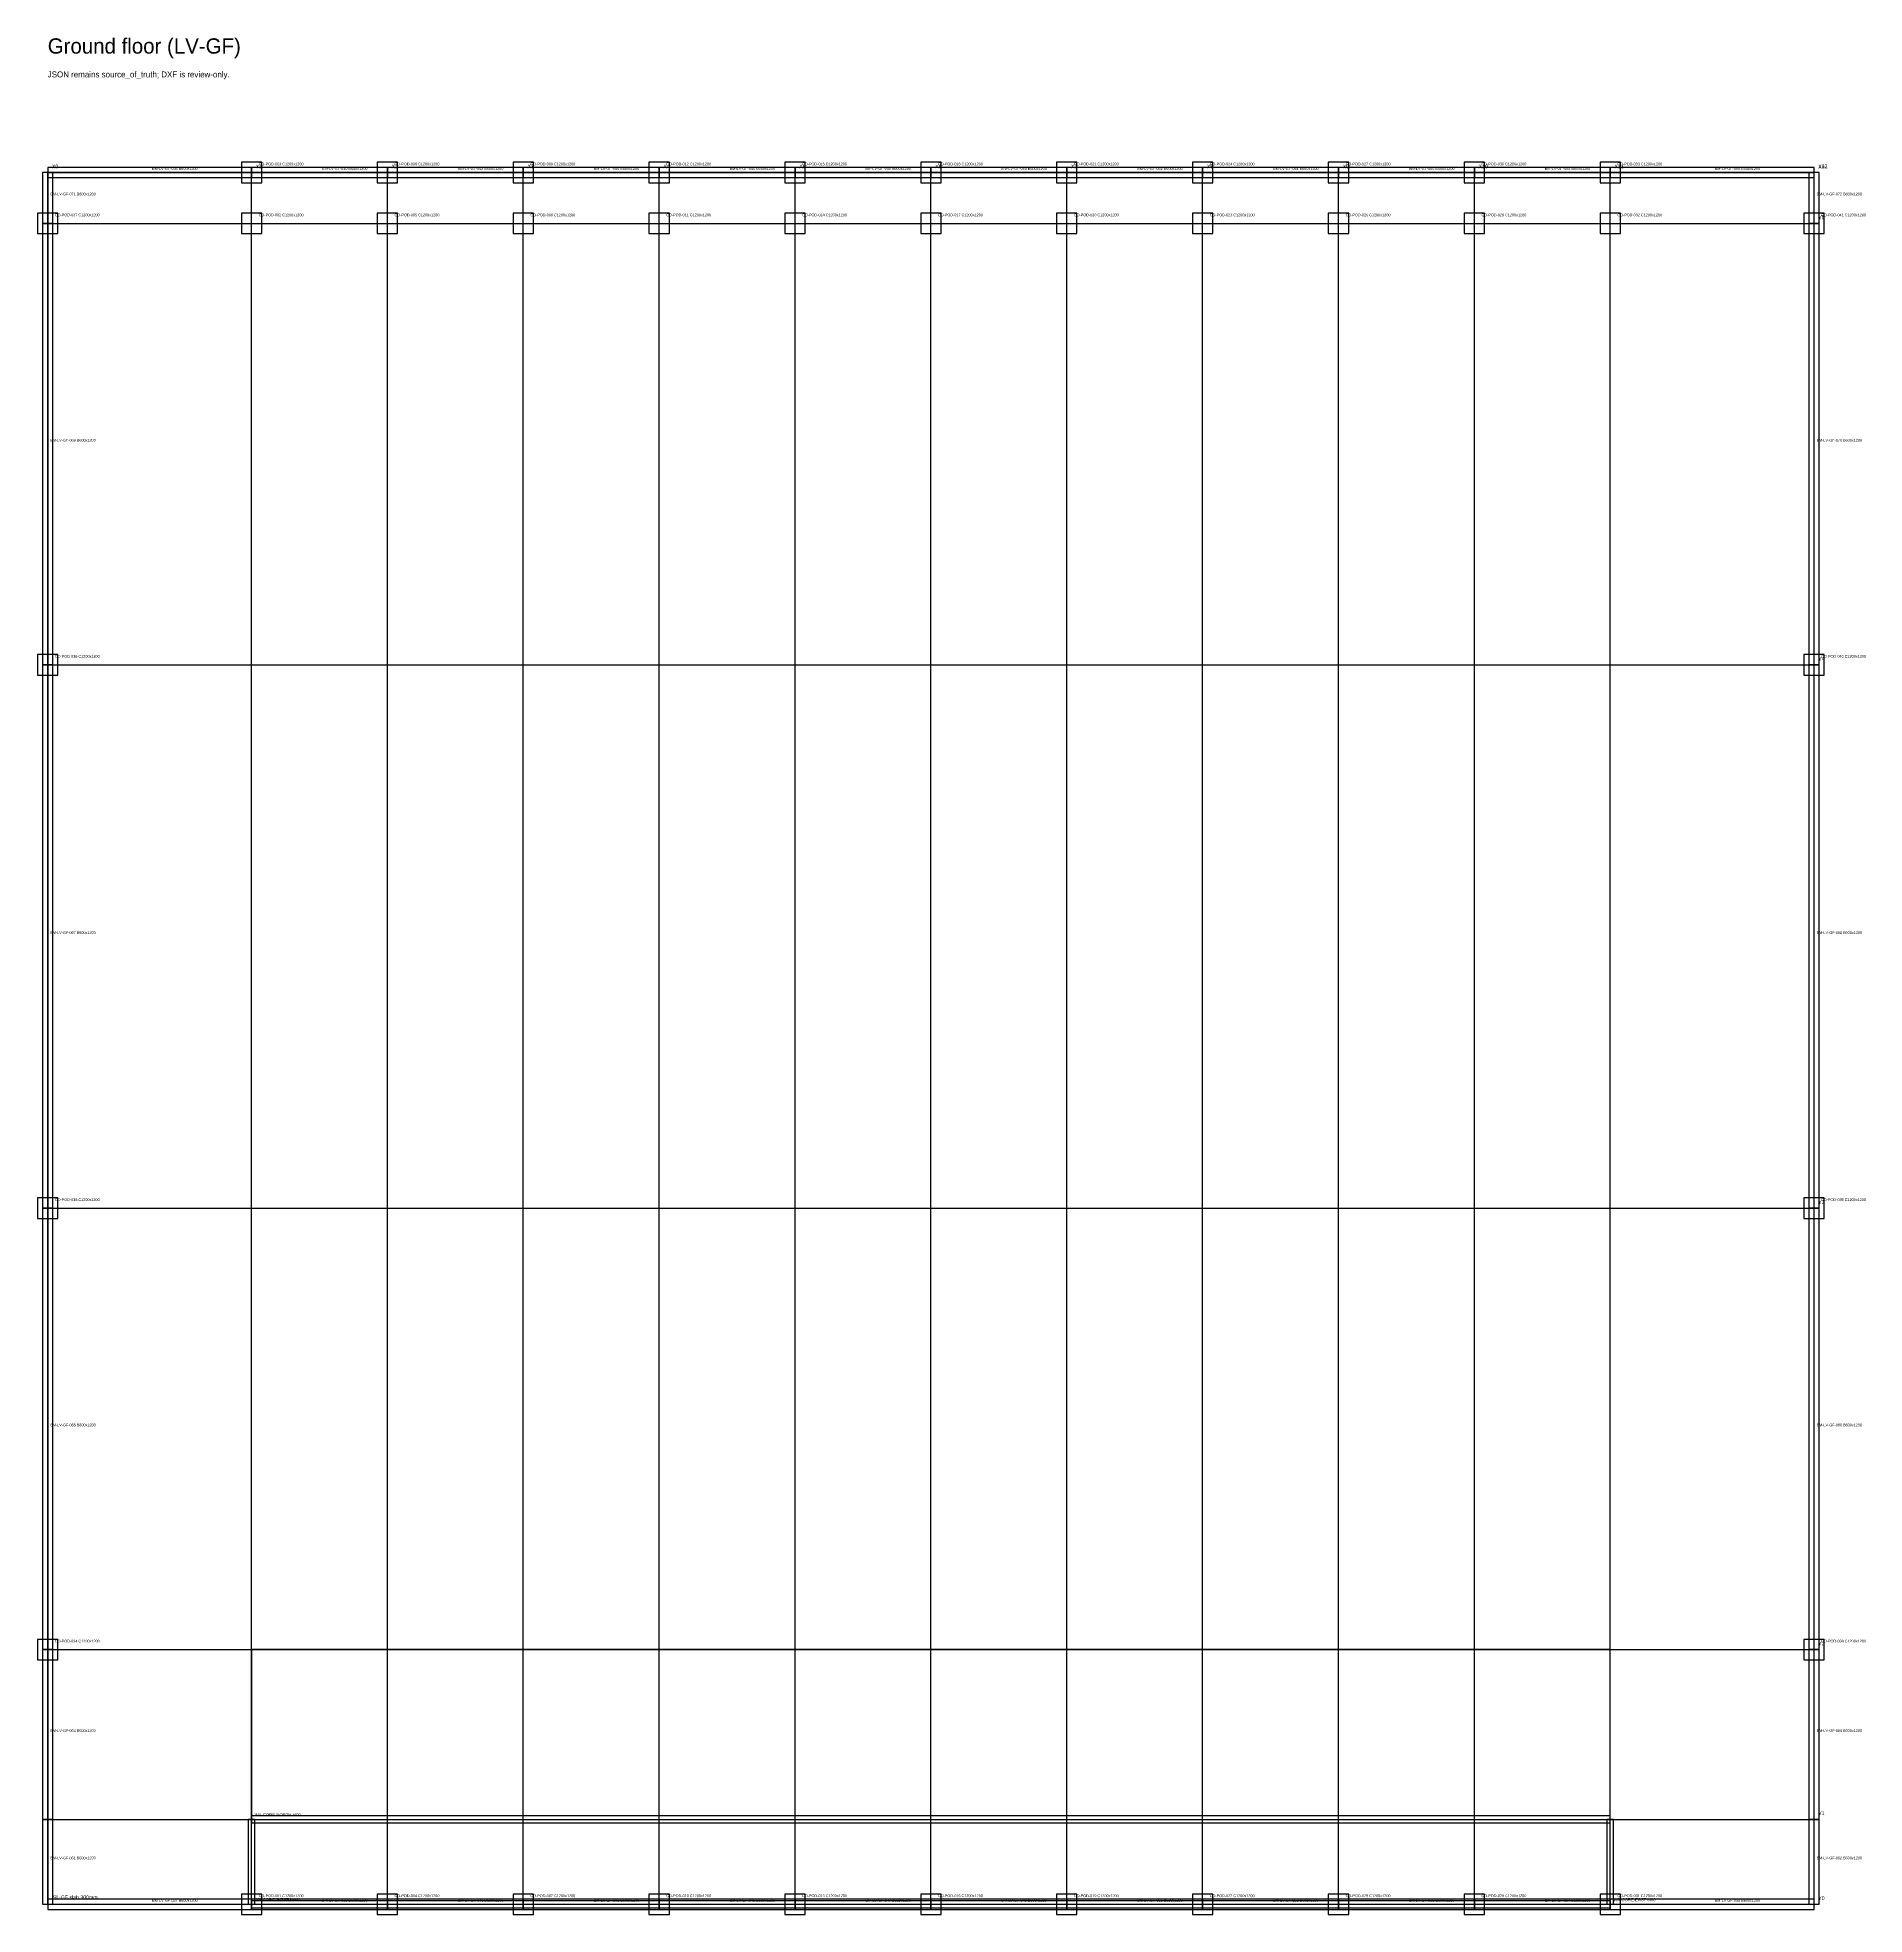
# Model space of a CAD drawing. Header units: millimetres. Extents: x -600 to 226982, y -254450 to 109948.
# Drawn here: x 118400 to 225969, y -600 to 109948 of the extents above; entities that cross this region are included whole.
import ezdxf

# ---------------------------------------------------------------- set-up
doc = ezdxf.new("R2010")
doc.units = ezdxf.units.MM
for name, color, linetype in [('LV-GF_BEAM', 5, 'Continuous'), ('LV-GF_BOUNDARY', 6, 'Continuous'), ('LV-GF_COLUMN', 1, 'Continuous'), ('LV-GF_GRID', 8, 'Continuous'), ('LV-GF_KEEP_OUT', 4, 'Continuous'), ('LV-GF_SLAB', 7, 'Continuous'), ('LV-GF_WALL', 3, 'Continuous'), ('TEXT', 7, 'Continuous')]:
    doc.layers.add(name, color=color, linetype=linetype)

msp = doc.modelspace()

# ---------------------------------------------------------------- linework, layer by layer
at = {"layer": 'LV-GF_BEAM'}
for points in [[(118700, 99000), (119300, 99000), (119300, 102000), (118700, 102000), (118700, 99000)], [(119000, 102300), (119000, 101700), (131000, 101700), (131000, 102300), (119000, 102300)], [(131000, 102300), (131000, 101700), (139000, 101700), (139000, 102300), (131000, 102300)], [(139000, 102300), (139000, 101700), (147000, 101700), (147000, 102300), (139000, 102300)], [(147000, 102300), (147000, 101700), (155000, 101700), (155000, 102300), (147000, 102300)], [(155000, 102300), (155000, 101700), (163000, 101700), (163000, 102300), (155000, 102300)], [(163000, 102300), (163000, 101700), (171000, 101700), (171000, 102300), (163000, 102300)], [(171000, 102300), (171000, 101700), (179000, 101700), (179000, 102300), (171000, 102300)], [(179000, 102300), (179000, 101700), (187000, 101700), (187000, 102300), (179000, 102300)], [(187000, 102300), (187000, 101700), (195000, 101700), (195000, 102300), (187000, 102300)], [(195000, 102300), (195000, 101700), (203000, 101700), (203000, 102300), (195000, 102300)], [(203000, 102300), (203000, 101700), (211000, 101700), (211000, 102300), (203000, 102300)], [(211000, 102300), (211000, 101700), (223000, 101700), (223000, 102300), (211000, 102300)], [(222700, 99000), (223300, 99000), (223300, 102000), (222700, 102000), (222700, 99000)], [(118700, 73000), (119300, 73000), (119300, 99000), (118700, 99000), (118700, 73000)], [(222700, 73000), (223300, 73000), (223300, 99000), (222700, 99000), (222700, 73000)], [(118700, 41000), (119300, 41000), (119300, 73000), (118700, 73000), (118700, 41000)], [(222700, 41000), (223300, 41000), (223300, 73000), (222700, 73000), (222700, 41000)], [(118700, 15000), (119300, 15000), (119300, 41000), (118700, 41000), (118700, 15000)], [(222700, 15000), (223300, 15000), (223300, 41000), (222700, 41000), (222700, 15000)], [(118700, 5000), (119300, 5000), (119300, 15000), (118700, 15000), (118700, 5000)], [(222700, 5000), (223300, 5000), (223300, 15000), (222700, 15000), (222700, 5000)], [(118700, 0), (119300, 0), (119300, 5000), (118700, 5000), (118700, 0)], [(222700, 0), (223300, 0), (223300, 5000), (222700, 5000), (222700, 0)], [(119000, 300), (119000, -300), (131000, -300), (131000, 300), (119000, 300)], [(131000, 300), (131000, -300), (139000, -300), (139000, 300), (131000, 300)], [(139000, 300), (139000, -300), (147000, -300), (147000, 300), (139000, 300)], [(147000, 300), (147000, -300), (155000, -300), (155000, 300), (147000, 300)], [(155000, 300), (155000, -300), (163000, -300), (163000, 300), (155000, 300)], [(163000, 300), (163000, -300), (171000, -300), (171000, 300), (163000, 300)], [(171000, 300), (171000, -300), (179000, -300), (179000, 300), (171000, 300)], [(179000, 300), (179000, -300), (187000, -300), (187000, 300), (179000, 300)], [(187000, 300), (187000, -300), (195000, -300), (195000, 300), (187000, 300)], [(195000, 300), (195000, -300), (203000, -300), (203000, 300), (195000, 300)], [(203000, 300), (203000, -300), (211000, -300), (211000, 300), (203000, 300)], [(211000, 300), (211000, -300), (223000, -300), (223000, 300), (211000, 300)]]:
    msp.add_lwpolyline(points, close=True, dxfattribs=at)
at = {"layer": 'LV-GF_BOUNDARY'}
msp.add_lwpolyline([(119000, 0), (223000, 0), (223000, 102000), (119000, 102000), (119000, 0)], close=True, dxfattribs=at)
at = {"layer": 'LV-GF_COLUMN'}
for points in [[(130400, 101400), (131600, 101400), (131600, 102600), (130400, 102600), (130400, 101400)], [(138400, 101400), (139600, 101400), (139600, 102600), (138400, 102600), (138400, 101400)], [(146400, 101400), (147600, 101400), (147600, 102600), (146400, 102600), (146400, 101400)], [(154400, 101400), (155600, 101400), (155600, 102600), (154400, 102600), (154400, 101400)], [(162400, 101400), (163600, 101400), (163600, 102600), (162400, 102600), (162400, 101400)], [(170400, 101400), (171600, 101400), (171600, 102600), (170400, 102600), (170400, 101400)], [(178400, 101400), (179600, 101400), (179600, 102600), (178400, 102600), (178400, 101400)], [(186400, 101400), (187600, 101400), (187600, 102600), (186400, 102600), (186400, 101400)], [(194400, 101400), (195600, 101400), (195600, 102600), (194400, 102600), (194400, 101400)], [(202400, 101400), (203600, 101400), (203600, 102600), (202400, 102600), (202400, 101400)], [(210400, 101400), (211600, 101400), (211600, 102600), (210400, 102600), (210400, 101400)], [(118400, 98400), (119600, 98400), (119600, 99600), (118400, 99600), (118400, 98400)], [(130400, 98400), (131600, 98400), (131600, 99600), (130400, 99600), (130400, 98400)], [(138400, 98400), (139600, 98400), (139600, 99600), (138400, 99600), (138400, 98400)], [(146400, 98400), (147600, 98400), (147600, 99600), (146400, 99600), (146400, 98400)], [(154400, 98400), (155600, 98400), (155600, 99600), (154400, 99600), (154400, 98400)], [(162400, 98400), (163600, 98400), (163600, 99600), (162400, 99600), (162400, 98400)], [(170400, 98400), (171600, 98400), (171600, 99600), (170400, 99600), (170400, 98400)], [(178400, 98400), (179600, 98400), (179600, 99600), (178400, 99600), (178400, 98400)], [(186400, 98400), (187600, 98400), (187600, 99600), (186400, 99600), (186400, 98400)], [(194400, 98400), (195600, 98400), (195600, 99600), (194400, 99600), (194400, 98400)], [(202400, 98400), (203600, 98400), (203600, 99600), (202400, 99600), (202400, 98400)], [(210400, 98400), (211600, 98400), (211600, 99600), (210400, 99600), (210400, 98400)], [(222400, 98400), (223600, 98400), (223600, 99600), (222400, 99600), (222400, 98400)], [(118400, 72400), (119600, 72400), (119600, 73600), (118400, 73600), (118400, 72400)], [(222400, 72400), (223600, 72400), (223600, 73600), (222400, 73600), (222400, 72400)], [(118400, 40400), (119600, 40400), (119600, 41600), (118400, 41600), (118400, 40400)], [(222400, 40400), (223600, 40400), (223600, 41600), (222400, 41600), (222400, 40400)], [(118400, 14400), (119600, 14400), (119600, 15600), (118400, 15600), (118400, 14400)], [(222400, 14400), (223600, 14400), (223600, 15600), (222400, 15600), (222400, 14400)], [(130400, -600), (131600, -600), (131600, 600), (130400, 600), (130400, -600)], [(138400, -600), (139600, -600), (139600, 600), (138400, 600), (138400, -600)], [(146400, -600), (147600, -600), (147600, 600), (146400, 600), (146400, -600)], [(154400, -600), (155600, -600), (155600, 600), (154400, 600), (154400, -600)], [(162400, -600), (163600, -600), (163600, 600), (162400, 600), (162400, -600)], [(170400, -600), (171600, -600), (171600, 600), (170400, 600), (170400, -600)], [(178400, -600), (179600, -600), (179600, 600), (178400, 600), (178400, -600)], [(186400, -600), (187600, -600), (187600, 600), (186400, 600), (186400, -600)], [(194400, -600), (195600, -600), (195600, 600), (194400, 600), (194400, -600)], [(202400, -600), (203600, -600), (203600, 600), (202400, 600), (202400, -600)], [(210400, -600), (211600, -600), (211600, 600), (210400, 600), (210400, -600)]]:
    msp.add_lwpolyline(points, close=True, dxfattribs=at)
at = {"layer": 'LV-GF_GRID'}
for points in [[(119000, 0), (119000, 102000)], [(119000, 102000), (223000, 102000)], [(131000, 0), (131000, 102000)], [(139000, 0), (139000, 102000)], [(147000, 0), (147000, 102000)], [(155000, 0), (155000, 102000)], [(163000, 0), (163000, 102000)], [(171000, 0), (171000, 102000)], [(179000, 0), (179000, 102000)], [(187000, 0), (187000, 102000)], [(195000, 0), (195000, 102000)], [(203000, 0), (203000, 102000)], [(211000, 0), (211000, 102000)], [(223000, 0), (223000, 102000)], [(119000, 99000), (223000, 99000)], [(119000, 73000), (223000, 73000)], [(119000, 41000), (223000, 41000)], [(119000, 15000), (223000, 15000)], [(119000, 5000), (223000, 5000)], [(119000, 0), (223000, 0)]]:
    msp.add_lwpolyline(points, dxfattribs=at)
at = {"layer": 'LV-GF_KEEP_OUT'}
msp.add_lwpolyline([(131000, 5000), (211000, 5000), (211000, 15000), (131000, 15000), (131000, 5000)], close=True, dxfattribs=at)
at = {"layer": 'LV-GF_SLAB'}
msp.add_lwpolyline([(119000, 0), (223000, 0), (223000, 102000), (119000, 102000), (119000, 0)], close=True, dxfattribs=at)
at = {"layer": 'LV-GF_WALL'}
for points in [[(130800, 0), (131200, 0), (131200, 5000), (130800, 5000), (130800, 0)], [(131000, 5200), (131000, 4800), (211000, 4800), (211000, 5200), (131000, 5200)], [(210800, 0), (211200, 0), (211200, 5000), (210800, 5000), (210800, 0)], [(131000, 200), (131000, -200), (211000, -200), (211000, 200), (131000, 200)]]:
    msp.add_lwpolyline(points, close=True, dxfattribs=at)

# ---------------------------------------------------------------- texts
at = {"layer": 'TEXT'}
for s, height, p in [('Ground floor (LV-GF)', 900, (119000, 109000)), ('JSON remains source_of_truth; DXF is review-only.', 350, (119000, 107600)), ('X0', 220, (119250, 102250)), ('BM-LV-GF-038 B600x1200', 160, (125150, 102150)), ('X1', 220, (131250, 102250)), ('CO-POD-003 C1200x1200', 160, (131420, 102420)), ('BM-LV-GF-040 B600x1200', 160, (135150, 102150)), ('X2', 220, (139250, 102250)), ('CO-POD-006 C1200x1200', 160, (139420, 102420)), ('BM-LV-GF-042 B600x1200', 160, (143150, 102150)), ('X3', 220, (147250, 102250)), ('CO-POD-009 C1200x1200', 160, (147420, 102420)), ('BM-LV-GF-044 B600x1200', 160, (151150, 102150)), ('X4', 220, (155250, 102250)), ('CO-POD-012 C1200x1200', 160, (155420, 102420)), ('BM-LV-GF-046 B600x1200', 160, (159150, 102150)), ('X5', 220, (163250, 102250)), ('CO-POD-015 C1200x1200', 160, (163420, 102420)), ('BM-LV-GF-048 B600x1200', 160, (167150, 102150)), ('X6', 220, (171250, 102250)), ('CO-POD-018 C1200x1200', 160, (171420, 102420)), ('BM-LV-GF-050 B600x1200', 160, (175150, 102150)), ('X7', 220, (179250, 102250)), ('CO-POD-021 C1200x1200', 160, (179420, 102420)), ('BM-LV-GF-052 B600x1200', 160, (183150, 102150)), ('X8', 220, (187250, 102250)), ('CO-POD-024 C1200x1200', 160, (187420, 102420)), ('BM-LV-GF-054 B600x1200', 160, (191150, 102150)), ('X9', 220, (195250, 102250)), ('CO-POD-027 C1200x1200', 160, (195420, 102420)), ('BM-LV-GF-056 B600x1200', 160, (199150, 102150)), ('X10', 220, (203250, 102250)), ('CO-POD-030 C1200x1200', 160, (203420, 102420)), ('BM-LV-GF-058 B600x1200', 160, (207150, 102150)), ('X11', 220, (211250, 102250)), ('CO-POD-033 C1200x1200', 160, (211420, 102420)), ('BM-LV-GF-060 B600x1200', 160, (217150, 102150)), ('Y6', 220, (223250, 102250)), ('X12', 220, (223250, 102250)), ('BM-LV-GF-071 B600x1200', 160, (119150, 100650)), ('BM-LV-GF-072 B600x1200', 160, (223150, 100650)), ('CO-POD-037 C1200x1200', 160, (119420, 99420)), ('CO-POD-002 C1200x1200', 160, (131420, 99420)), ('CO-POD-005 C1200x1200', 160, (139420, 99420)), ('CO-POD-008 C1200x1200', 160, (147420, 99420)), ('CO-POD-011 C1200x1200', 160, (155420, 99420)), ('CO-POD-014 C1200x1200', 160, (163420, 99420)), ('CO-POD-017 C1200x1200', 160, (171420, 99420)), ('CO-POD-020 C1200x1200', 160, (179420, 99420)), ('CO-POD-023 C1200x1200', 160, (187420, 99420)), ('CO-POD-026 C1200x1200', 160, (195420, 99420)), ('CO-POD-029 C1200x1200', 160, (203420, 99420)), ('CO-POD-032 C1200x1200', 160, (211420, 99420)), ('CO-POD-041 C1200x1200', 160, (223420, 99420)), ('Y5', 220, (223250, 99250)), ('BM-LV-GF-069 B600x1200', 160, (119150, 86150)), ('BM-LV-GF-070 B600x1200', 160, (223150, 86150)), ('CO-POD-036 C1200x1200', 160, (119420, 73420)), ('Y4', 220, (223250, 73250)), ('CO-POD-040 C1200x1200', 160, (223420, 73420)), ('BM-LV-GF-067 B600x1200', 160, (119150, 57150)), ('BM-LV-GF-068 B600x1200', 160, (223150, 57150)), ('CO-POD-035 C1200x1200', 160, (119420, 41420)), ('Y3', 220, (223250, 41250)), ('CO-POD-039 C1200x1200', 160, (223420, 41420)), ('BM-LV-GF-065 B600x1200', 160, (119150, 28150)), ('BM-LV-GF-066 B600x1200', 160, (223150, 28150)), ('CO-POD-034 C1200x1200', 160, (119420, 15420)), ('CO-POD-038 C1200x1200', 160, (223420, 15420)), ('Y2', 220, (223250, 15250)), ('BM-LV-GF-063 B600x1200', 160, (119150, 10150)), ('BM-LV-GF-064 B600x1200', 160, (223150, 10150)), ('WA-CORE-NORTH t400', 180, (131180, 5180)), ('Y1', 220, (223250, 5250)), ('BM-LV-GF-061 B600x1200', 160, (119150, 2650)), ('BM-LV-GF-062 B600x1200', 160, (223150, 2650)), ('SL-GF slab 300mm', 220, (119300, 300)), ('BM-LV-GF-037 B600x1200', 160, (125150, 150)), ('WA-CORE-SOUTH t400', 180, (131180, 180)), ('WA-CORE-WEST t400', 180, (131180, 180)), ('CO-POD-001 C1200x1200', 160, (131420, 420)), ('BM-LV-GF-039 B600x1200', 160, (135150, 150)), ('CO-POD-004 C1200x1200', 160, (139420, 420)), ('BM-LV-GF-041 B600x1200', 160, (143150, 150)), ('CO-POD-007 C1200x1200', 160, (147420, 420)), ('BM-LV-GF-043 B600x1200', 160, (151150, 150)), ('CO-POD-010 C1200x1200', 160, (155420, 420)), ('BM-LV-GF-045 B600x1200', 160, (159150, 150)), ('CO-POD-013 C1200x1200', 160, (163420, 420)), ('BM-LV-GF-047 B600x1200', 160, (167150, 150)), ('CO-POD-016 C1200x1200', 160, (171420, 420)), ('BM-LV-GF-049 B600x1200', 160, (175150, 150)), ('CO-POD-019 C1200x1200', 160, (179420, 420)), ('BM-LV-GF-051 B600x1200', 160, (183150, 150)), ('CO-POD-022 C1200x1200', 160, (187420, 420)), ('BM-LV-GF-053 B600x1200', 160, (191150, 150)), ('CO-POD-025 C1200x1200', 160, (195420, 420)), ('BM-LV-GF-055 B600x1200', 160, (199150, 150)), ('CO-POD-028 C1200x1200', 160, (203420, 420)), ('BM-LV-GF-057 B600x1200', 160, (207150, 150)), ('WA-CORE-EAST t400', 180, (211180, 180)), ('CO-POD-031 C1200x1200', 160, (211420, 420)), ('BM-LV-GF-059 B600x1200', 160, (217150, 150)), ('Y0', 220, (223250, 250))]:
    msp.add_text(s, height=height, dxfattribs=at).set_placement(p)

doc.saveas('drawing.dxf')
